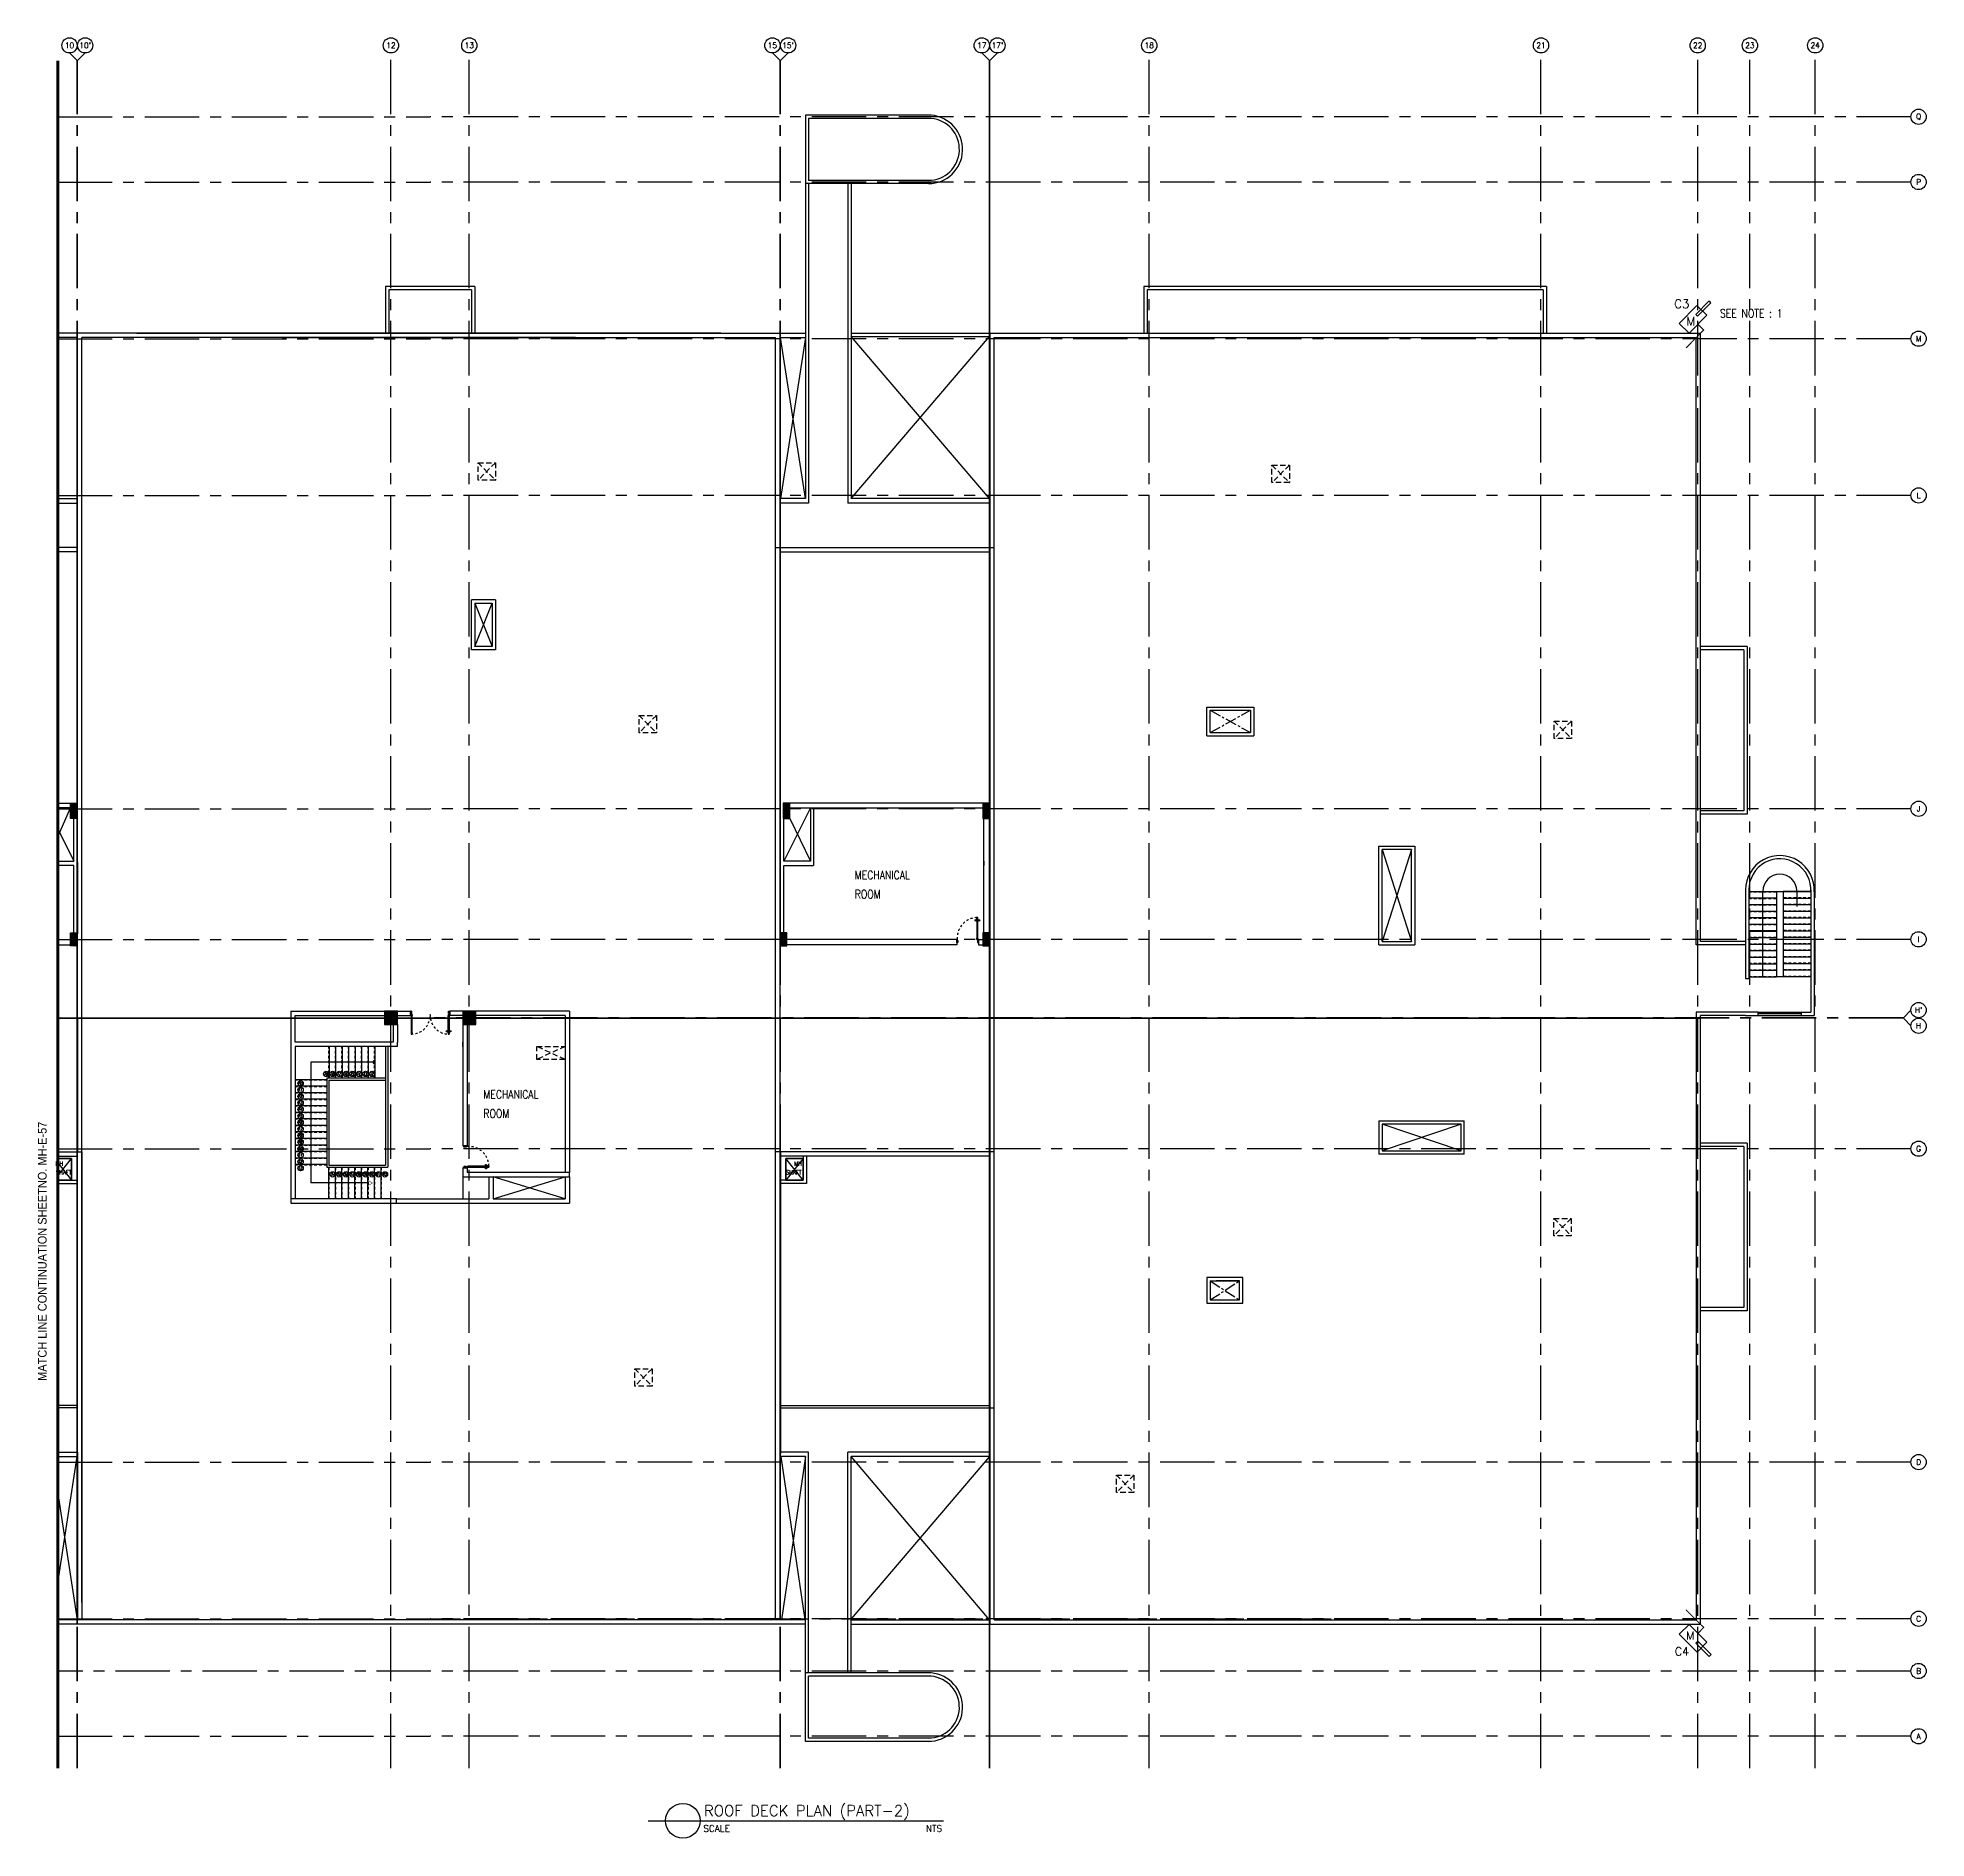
# Model space of a CAD drawing. Extents: x 89546.9 to 89633.7, y 39918.4 to 40001.1.
import ezdxf
from ezdxf.enums import TextEntityAlignment as Align

# ---------------------------------------------------------------- set-up
doc = ezdxf.new("R2010")
doc.units = 0
doc.header["$MEASUREMENT"] = 0
for name, pattern in [('CENTER2', [1.125, 0.75, -0.125, 0.125, -0.125]), ('CENTERX2', [4, 2.5, -0.5, 0.5, -0.5]), ('HIDDEN', [0.375, 0.25, -0.125]), ('HIDDEN2', [0.1875, 0.125, -0.0625])]:
    doc.linetypes.add(name, pattern=pattern)
doc.layers.get('0').update_dxf_attribs({"color": 11, "linetype": 'CONTINUOUS'})
for name, color, linetype in [('AX', 11, 'CONTINUOUS'), ('AX-CR', 11, 'CONTINUOUS'), ('AX-TXT', 11, 'CONTINUOUS'), ('AXES', 11, 'CENTERX2'), ('COL', 11, 'CONTINUOUS'), ('DOOR', 11, 'CONTINUOUS'), ('E-CCTV', 4, 'CONTINUOUS'), ('E-TV', 4, 'CONTINUOUS'), ('EJ', 11, 'CONTINUOUS'), ('HAT', 11, 'CONTINUOUS'), ('PROJ-L', 11, 'CONTINUOUS'), ('ROOF', 11, 'CONTINUOUS'), ('SHAFT', 11, 'CONTINUOUS'), ('STR', 11, 'CONTINUOUS'), ('STR-H', 11, 'HIDDEN2'), ('TEXT', 11, 'CONTINUOUS'), ('TITLETEXT', 11, 'CONTINUOUS'), ('TXT', 3, 'CONTINUOUS'), ('TXT1', 3, 'CONTINUOUS'), ('WALL', 11, 'CONTINUOUS'), ('WIN', 11, 'CONTINUOUS')]:
    doc.layers.add(name, color=color, linetype=linetype)
doc.styles.add('ROMANS', font='ROMANS.shx')
doc.styles.add('TTXT', font='swisse.ttf', dxfattribs={"width": 0.6})

# ---------------------------------------------------------------- blocks, each defined once
blk = doc.blocks.new('AXU')
at = {"layer": 'AX-CR'}
blk.add_circle((0, 350), 350, dxfattribs=at)
at = {"layer": 'AX-TXT', "style": 'ROMANS'}
blk.add_attdef('AX', text='', height=250, dxfattribs=at).set_placement((0, 350), align=Align.MIDDLE)
blk = doc.blocks.new('AXR')
at = {"layer": 'AX-CR'}
blk.add_circle((350, 0), 350, dxfattribs=at)
at = {"layer": 'AX-TXT', "style": 'ROMANS'}
blk.add_attdef('AX', text='', height=250, dxfattribs=at).set_placement((350, 0), align=Align.MIDDLE)
blk = doc.blocks.new('C5')
at = {"layer": 'HAT', "linetype": 'ByBlock'}
h = blk.add_hatch(dxfattribs=at)
h.set_pattern_fill('ANSI31', color=256, scale=300, style=0)
h.set_pattern_definition([(45, (-223356.182, -51411.005), (-26.516504, 26.516504), [])])
h.paths.add_polyline_path([(300, 300), (0, 300), (0, 0), (300, 0)])
h.paths.add_polyline_path([(600, 300), (300, 300), (300, 0), (600, 0)])
at = {"layer": 'COL'}
blk.add_lwpolyline([(600, 300), (0, 300), (0, 0), (600, 0)], close=True, dxfattribs=at)
blk = doc.blocks.new('A$C272A55A0')
at = {"layer": 'DOOR', "color": 0, "linetype": 'ByBlock'}
for p, q in [((0, 900), (0, 1050)), ((50, 1050), (0, 1050)), ((0, 900), (25, 900)), ((25, 950), (50, 950)), ((25, 900), (25, 950)), ((75, 900), (25, 900)), ((25, 850), (25, 900)), ((58, 870), (42, 870)), ((42, 870), (42, 850)), ((50, 950), (50, 1050)), ((58, 850), (58, 870)), ((75, 900), (75, 850)), ((1725, 900), (1775, 900)), ((1725, 900), (1725, 850)), ((1742, 870), (1758, 870)), ((1742, 850), (1742, 870)), ((1750, 950), (1750, 1050)), ((1750, 1050), (1800, 1050)), ((1775, 950), (1750, 950)), ((1758, 870), (1758, 850)), ((1775, 900), (1775, 950)), ((1800, 900), (1775, 900)), ((1775, 850), (1775, 900)), ((1800, 1050), (1800, 900)), ((42, 850), (25, 850)), ((25, 50), (42, 50)), ((25, 50), (25, 0)), ((25, 0), (75, 0)), ((75, 0), (25, 0)), ((42, 50), (42, 30)), ((42, 30), (58, 30)), ((75, 850), (58, 850)), ((58, 50), (75, 50)), ((58, 50), (58, 30)), ((75, 50), (75, 0)), ((1718, 160), (1709, 160)), ((1709, 95), (1709, 160)), ((1718, 95), (1709, 95)), ((1725, 173), (1718, 173)), ((1718, 173), (1718, 83)), ((1718, 95), (1718, 160)), ((1725, 83), (1718, 83)), ((1725, 850), (1742, 850)), ((1742, 50), (1725, 50)), ((1725, 50), (1725, 0)), ((1775, 0), (1725, 0)), ((1725, 0), (1775, 0)), ((1742, 50), (1742, 30)), ((1758, 30), (1742, 30)), ((1758, 850), (1775, 850)), ((1775, 50), (1758, 50)), ((1758, 50), (1758, 30)), ((1775, 173), (1782, 173)), ((1775, 83), (1782, 83)), ((1775, 50), (1775, 0)), ((1782, 173), (1782, 83)), ((1782, 160), (1791, 160)), ((1782, 95), (1782, 160)), ((1782, 95), (1791, 95)), ((1791, 95), (1791, 160))]:
    blk.add_line(p, q, dxfattribs=at)
at = {"layer": 'DOOR', "color": 9, "linetype": 'ByBlock'}
for p, q in [((50, 1050), (0, 1010)), ((50, 1050), (0, 937)), ((50, 1050), (37, 950)), ((1750, 1050), (1800, 1010)), ((1750, 1050), (1800, 937)), ((1750, 1050), (1763, 950))]:
    blk.add_line(p, q, dxfattribs=at)
at = {"layer": 'DOOR', "linetype": 'ByBlock'}
for p, q in [((25, 850), (25, 50)), ((42, 850), (42, 50)), ((58, 850), (58, 50)), ((75, 50), (75, 850)), ((1725, 50), (1725, 850)), ((1742, 850), (1742, 50)), ((1758, 850), (1758, 50)), ((1775, 850), (1775, 50))]:
    blk.add_line(p, q, dxfattribs=at)
at = {"layer": 'DOOR', "color": 0, "linetype": 'ByBlock'}
for centre in [(1676, 128), (1824, 128)]:
    blk.add_circle(centre, 32.4, dxfattribs=at)
at = {"layer": 'DOOR', "color": 9, "linetype": 'ByBlock'}
for centre, radius, start, end in [((50, 1050), 54.4, 203.20738, 270), ((50, 1050), 74.4, 227.77643, 270), ((50, 1050), 94.4, 238.01819, 270), ((50, 1050), 114, 244.08384, 257.37743), ((50, 1050), 134, 248.15985, 259.28002), ((50, 1050), 154, 251.10529, 256.28577), ((50, 1050), 34.4, 180, 270), ((50, 1050), 14.4, 180, 270), ((1750, 1050), 14.4, 270, 0), ((1750, 1050), 34.4, 270, 0), ((1750, 1050), 54.4, 270, 336.79262), ((1750, 1050), 74.4, 270, 312.22357), ((1750, 1050), 94.4, 270, 301.98181), ((1750, 1050), 114, 282.62257, 295.91616), ((1750, 1050), 134, 280.71998, 291.84015), ((1750, 1050), 154, 283.71423, 288.89471)]:
    blk.add_arc(centre, radius, start, end, dxfattribs=at)
at = {"layer": 'DOOR', "linetype": 'HIDDEN', "ltscale": 0.5}
for centre, start, end in [((50, 851), 268.31738, 3.29648), ((1750, 851), 176.70352, 271.68262)]:
    blk.add_arc(centre, 851, start, end, dxfattribs=at)
at = {"layer": 'WALL', "linetype": 'ByBlock'}
blk.add_line((1800, 900), (1800, 1050), dxfattribs=at)
blk = doc.blocks.new('C11')
at = {"layer": 'HAT'}
h = blk.add_hatch(dxfattribs=at)
h.set_pattern_fill('ANSI31', color=256, scale=300, style=0)
h.set_pattern_definition([(45, (-248556.182, -75061.005), (-26.5165043, 26.5165043), [])])
h.paths.add_polyline_path([(300, 700), (0, 700), (0, 350), (300, 350)])
h.paths.add_polyline_path([(300, 350), (0, 350), (0, 0), (300, 0)])
at = {"layer": 'COL'}
blk.add_lwpolyline([(300, 700), (300, 0), (0, 0), (0, 700)], close=True, dxfattribs=at)
blk = doc.blocks.new('STL-DR')
at = {"layer": 'DOOR', "color": 0, "linetype": 'ByBlock'}
for p, q in [((50, 0), (0, 0)), ((0, -150), (0, 0)), ((50, -100), (50, 0)), ((0, -150), (25, -150)), ((25, -100), (50, -100)), ((25, -150), (25, -100)), ((75, -150), (25, -150)), ((25, -200), (25, -150)), ((75, -200), (25, -200)), ((75, -150), (75, -200)), ((950, -100), (950, 0)), ((950, 0), (1000, 0)), ((975, -100), (950, -100)), ((975, -150), (975, -100)), ((1000, -150), (975, -150)), ((1000, 0), (1000, -150)), ((18, -990), (9, -990)), ((9, -1055), (9, -990)), ((18, -1055), (9, -1055)), ((18, -978), (18, -1068)), ((25, -978), (18, -978)), ((18, -1055), (18, -990)), ((25, -1068), (18, -1068)), ((25, -1100), (75, -1100)), ((25, -1100), (25, -1150)), ((25, -1150), (75, -1150)), ((75, -1150), (25, -1150)), ((75, -978), (82, -978)), ((75, -1068), (82, -1068)), ((75, -1100), (75, -1150)), ((82, -978), (82, -1068)), ((82, -990), (91, -990)), ((82, -1055), (82, -990)), ((82, -1055), (91, -1055)), ((91, -1055), (91, -990))]:
    blk.add_line(p, q, dxfattribs=at)
at = {"layer": 'DOOR', "linetype": 'ByBlock'}
for p, q in [((25, -200), (25, -1100)), ((75, -1100), (75, -200))]:
    blk.add_line(p, q, dxfattribs=at)
at = {"layer": 'DOOR', "color": 0, "linetype": 'ByBlock'}
for centre in [(-24, -1023), (124, -1023)]:
    blk.add_circle(centre, 32.4, dxfattribs=at)
at = {"layer": 'DOOR', "linetype": 'HIDDEN', "ltscale": 0.5}
blk.add_arc((50, -223), 928, 271.54399, 4.48155, dxfattribs=at)
at = {"layer": 'WALL'}
for p, q in [((0, 0), (0, -150)), ((0, 0), (0, -150)), ((1000, 0), (1000, -150))]:
    blk.add_line(p, q, dxfattribs=at)

msp = doc.modelspace()

# ---------------------------------------------------------------- hatches: boundary and pattern name
at = {"layer": 'HAT'}
h = msp.add_hatch(dxfattribs=at)
h.set_pattern_fill('ANSI31', color=256, scale=0.3, style=0)
h.set_pattern_definition([(45, (89299.865004, 39890.188557), (-0.0265165043, 0.0265165043), [])])
h.paths.add_polyline_path([(89548.721, 39965.95), (89548.421, 39965.95), (89548.421, 39965.6), (89548.721, 39965.6)])
h.paths.add_polyline_path([(89548.721, 39965.6), (89548.421, 39965.6), (89548.421, 39965.25), (89548.721, 39965.25)])
h = msp.add_hatch(dxfattribs=at)
h.set_pattern_fill('ANSI31', color=256, scale=300, style=0)
h.set_pattern_definition([(135, (89830.01737, 39890.188557), (0.0265165043, 0.0265165043), [])])
h.paths.add_polyline_path([(89581.161, 39965.95), (89581.461, 39965.95), (89581.461, 39965.6), (89581.161, 39965.6)])
h.paths.add_polyline_path([(89581.161, 39965.6), (89581.461, 39965.6), (89581.461, 39965.25), (89581.161, 39965.25)])
h = msp.add_hatch(dxfattribs=at)
h.set_pattern_fill('ANSI31', color=256, scale=0.3, style=0)
h.set_pattern_definition([(45, (89299.545004, 39904.688557), (-0.0265165043, 0.0265165043), [])])
h.paths.add_polyline_path([(89548.721, 39960), (89548.421, 39960), (89548.421, 39959.7), (89548.721, 39959.7)])
h.paths.add_polyline_path([(89548.721, 39959.7), (89548.421, 39959.7), (89548.421, 39959.4), (89548.721, 39959.4)])
h = msp.add_hatch(dxfattribs=at)
h.set_pattern_fill('ANSI31', color=256, scale=300, style=0)
h.set_pattern_definition([(135, (89830.2131, 39904.688557), (0.0265165043, 0.0265165043), [])])
h.paths.add_polyline_path([(89581.037, 39960), (89581.337, 39960), (89581.337, 39959.7), (89581.037, 39959.7)])
h.paths.add_polyline_path([(89581.037, 39959.7), (89581.337, 39959.7), (89581.337, 39959.4), (89581.037, 39959.4)])
h = msp.add_hatch(dxfattribs=at)
h.set_pattern_fill('ANSI31', color=256, scale=0.3, style=0)
h.set_pattern_definition([(135, (89839.5131, 39904.688557), (0.0265165043, 0.0265165043), [])])
h.paths.add_polyline_path([(89590.337, 39960), (89590.637, 39960), (89590.637, 39959.7), (89590.337, 39959.7)])
h.paths.add_polyline_path([(89590.337, 39959.7), (89590.637, 39959.7), (89590.637, 39959.4), (89590.337, 39959.4)])

# ---------------------------------------------------------------- linework, layer by layer
for p, q in [((89626.807, 39961.9), (89627.107, 39961.9)), ((89626.807, 39961.9), (89626.807, 39957.98)), ((89627.107, 39961.9), (89627.107, 39957.98)), ((89627.107, 39957.98), (89626.807, 39957.98))]:
    msp.add_line(p, q)
at = {"layer": 'AX-CR'}
msp.add_circle((89633.331, 39926.08), 0.35, dxfattribs=at)
at = {"layer": 'AXES'}
for p, q in [((89548.721, 40000.078), (89548.371, 40000.428)), ((89548.721, 39921.615), (89548.721, 40000.078)), ((89548.741, 40000.078), (89549.091, 40000.428)), ((89548.741, 39921.615), (89548.741, 40000.078)), ((89563.141, 39921.615), (89563.141, 40000.428)), ((89566.741, 39921.615), (89566.741, 40000.428)), ((89581.017, 40000.078), (89580.667, 40000.428)), ((89581.017, 39921.615), (89581.017, 40000.078)), ((89581.037, 40000.078), (89581.387, 40000.428)), ((89581.037, 39921.615), (89581.037, 40000.078)), ((89590.637, 40000.078), (89590.287, 40000.428)), ((89590.657, 40000.078), (89591.007, 40000.428)), ((89597.981, 39921.615), (89597.981, 40000.428)), ((89615.981, 39921.615), (89615.981, 40000.428)), ((89623.181, 39921.615), (89623.181, 40000.428)), ((89625.581, 39921.615), (89625.581, 40000.428)), ((89628.581, 39921.615), (89628.581, 40000.428)), ((89547.835, 39997.5), (89564.941, 39997.5)), ((89632.981, 39997.5), (89564.941, 39997.5)), ((89547.835, 39994.5), (89564.941, 39994.5)), ((89632.981, 39994.5), (89564.941, 39994.5)), ((89547.835, 39987.3), (89564.941, 39987.3)), ((89632.981, 39987.3), (89564.941, 39987.3)), ((89547.835, 39980.1), (89564.941, 39980.1)), ((89632.981, 39980.1), (89564.941, 39980.1)), ((89547.835, 39965.7), (89564.941, 39965.7)), ((89632.981, 39965.7), (89564.941, 39965.7)), ((89547.835, 39959.7), (89564.941, 39959.7)), ((89632.981, 39959.7), (89564.941, 39959.7)), ((89632.631, 39956.1), (89632.981, 39956.45)), ((89547.835, 39956.1), (89564.941, 39956.1)), ((89547.835, 39956.08), (89564.941, 39956.08)), ((89632.631, 39956.1), (89564.941, 39956.1)), ((89632.631, 39956.08), (89564.941, 39956.08)), ((89632.631, 39956.08), (89632.981, 39955.73)), ((89547.835, 39950.08), (89564.941, 39950.08)), ((89632.981, 39950.08), (89564.941, 39950.08)), ((89547.835, 39935.68), (89564.941, 39935.68)), ((89632.981, 39935.68), (89564.941, 39935.68)), ((89547.835, 39928.48), (89606.981, 39928.48)), ((89547.835, 39928.48), (89564.941, 39928.48)), ((89632.981, 39928.48), (89564.941, 39928.48)), ((89632.981, 39926.08), (89547.835, 39926.08)), ((89547.835, 39923.08), (89564.941, 39923.08)), ((89632.981, 39923.08), (89564.941, 39923.08))]:
    msp.add_line(p, q, dxfattribs=at)
at = {"layer": 'AXES', "linetype": 'CENTER2', "const_width": 0.125}
msp.add_lwpolyline([(89547.835, 39921.615), (89547.835, 40000.078)], dxfattribs=at)
at = {"layer": 'COL'}
for p, q in [((89547.835, 39965.95), (89548.721, 39965.95)), ((89590.337, 39965.95), (89581.461, 39965.95)), ((89548.421, 39965.75), (89547.835, 39965.75)), ((89581.461, 39965.75), (89590.337, 39965.75)), ((89547.835, 39963.3), (89548.571, 39963.3)), ((89582.412, 39963.3), (89581.187, 39963.3)), ((89548.571, 39963.1), (89547.835, 39963.1)), ((89581.187, 39963.1), (89582.562, 39963.1)), ((89566.441, 39948.78), (89571.341, 39948.78)), ((89571.341, 39948.98), (89566.641, 39948.98)), ((89571.341, 39948.78), (89571.341, 39948.98)), ((89563.391, 39947.78), (89567.641, 39947.78)), ((89563.391, 39947.58), (89567.641, 39947.58))]:
    msp.add_line(p, q, dxfattribs=at)
for points in [[(89548.721, 39965.95), (89548.721, 39965.25), (89548.421, 39965.25), (89548.421, 39965.95)], [(89581.161, 39965.95), (89581.161, 39965.25), (89581.461, 39965.25), (89581.461, 39965.95)], [(89548.721, 39960), (89548.721, 39959.4), (89548.421, 39959.4), (89548.421, 39960)], [(89581.037, 39960), (89581.037, 39959.4), (89581.337, 39959.4), (89581.337, 39960)], [(89590.337, 39960), (89590.337, 39959.4), (89590.637, 39959.4), (89590.637, 39960)], [(89563.391, 39947.78), (89558.541, 39947.78), (89558.541, 39947.58), (89563.391, 39947.58)]]:
    msp.add_lwpolyline(points, close=True, dxfattribs=at)
msp.add_lwpolyline([(89571.341, 39948.78), (89571.341, 39948.98)], dxfattribs=at)
at = {"layer": 'E-CCTV', "color": 4, "linetype": 'Continuous', "const_width": 0.05}
msp.add_lwpolyline([(89623.191, 39987.961), (89623.457, 39987.7), (89622.645, 39986.875)], dxfattribs=at)
at = {"layer": 'E-CCTV', "color": 4, "const_width": 0.05}
msp.add_lwpolyline([(89623.195, 39927.815), (89623.458, 39928.08), (89622.638, 39928.895)], dxfattribs=at)
at = {"layer": 'E-CCTV', "color": 4, "linetype": 'Continuous'}
for points in [[(89623.139, 39988.826), (89622.326, 39988.001), (89622.785, 39987.549), (89623.597, 39988.374)], [(89623.695, 39989.029), (89623.092, 39988.417), (89623.178, 39988.332), (89623.781, 39988.945)], [(89623.151, 39926.95), (89622.33, 39927.767), (89622.784, 39928.224), (89623.605, 39927.407)], [(89623.709, 39926.752), (89623.1, 39927.359), (89623.185, 39927.444), (89623.795, 39926.838)]]:
    msp.add_3dface(points, dxfattribs=at)
at = {"layer": 'EJ'}
for p, q in [((89548.721, 39928.23), (89548.721, 39987.55)), ((89548.741, 39928.23), (89548.741, 39987.55)), ((89548.741, 39929.234), (89548.741, 39987.55)), ((89548.721, 39977.5), (89548.721, 39979.75)), ((89548.741, 39977.5), (89548.741, 39979.75)), ((89548.721, 39965.95), (89548.721, 39977.5)), ((89548.741, 39965.95), (89548.741, 39977.5)), ((89547.835, 39956.1), (89623.307, 39956.1)), ((89547.835, 39956.08), (89623.307, 39956.08)), ((89548.741, 39936.08), (89548.741, 39949.93)), ((89581.017, 39936.08), (89581.017, 39949.93)), ((89548.721, 39936.08), (89548.721, 39938.18)), ((89548.741, 39936.08), (89548.741, 39938.18)), ((89581.017, 39936.08), (89581.017, 39938.18)), ((89581.037, 39936.08), (89581.037, 39938.18))]:
    msp.add_line(p, q, dxfattribs=at)
at = {"layer": 'EJ', "color": 8}
for p, q in [((89581.017, 39977.5), (89581.017, 39979.75)), ((89581.037, 39977.5), (89581.037, 39979.75)), ((89581.017, 39965.95), (89581.017, 39977.5)), ((89581.037, 39965.95), (89581.037, 39977.5)), ((89590.657, 39977.5), (89590.657, 39959.45)), ((89548.721, 39963.3), (89548.721, 39965.95)), ((89581.037, 39963.3), (89581.037, 39965.95)), ((89548.741, 39960), (89548.741, 39965.25)), ((89581.017, 39960), (89581.017, 39965.25)), ((89548.741, 39963.225), (89548.741, 39959.95)), ((89581.017, 39963.225), (89581.017, 39959.95)), ((89548.721, 39960), (89548.721, 39963.1)), ((89581.037, 39960), (89581.037, 39963.1)), ((89548.721, 39956.08), (89548.721, 39949.93)), ((89548.741, 39956.08), (89548.741, 39949.93))]:
    msp.add_line(p, q, dxfattribs=at)
at = {"layer": 'PROJ-L', "linetype": 'Continuous'}
for p, q in [((89562.891, 39989.7), (89562.891, 39987.55)), ((89566.991, 39989.7), (89562.891, 39989.7)), ((89566.991, 39989.7), (89562.891, 39989.7)), ((89562.891, 39989.7), (89562.891, 39987.55)), ((89563.041, 39989.55), (89563.041, 39987.55)), ((89566.841, 39989.55), (89563.041, 39989.55)), ((89566.841, 39989.55), (89563.041, 39989.55)), ((89563.041, 39989.55), (89563.041, 39987.55)), ((89566.841, 39989.55), (89566.841, 39987.55)), ((89566.841, 39989.55), (89566.841, 39987.55)), ((89566.991, 39989.7), (89566.991, 39987.55)), ((89566.991, 39989.7), (89566.991, 39987.55)), ((89616.231, 39989.7), (89597.731, 39989.7)), ((89597.731, 39989.7), (89597.731, 39987.55)), ((89616.081, 39989.55), (89597.881, 39989.55)), ((89597.881, 39989.55), (89597.881, 39987.55)), ((89616.081, 39989.55), (89616.081, 39987.55)), ((89616.231, 39989.7), (89616.231, 39987.55)), ((89625.457, 39973.15), (89623.307, 39973.15)), ((89625.307, 39973), (89623.307, 39973)), ((89625.307, 39973), (89625.307, 39965.6)), ((89625.457, 39973.15), (89625.457, 39965.45)), ((89625.307, 39965.6), (89623.307, 39965.6)), ((89625.457, 39965.45), (89623.307, 39965.45)), ((89625.457, 39950.33), (89623.307, 39950.33)), ((89625.307, 39950.18), (89623.307, 39950.18)), ((89625.307, 39950.18), (89625.307, 39942.78)), ((89625.457, 39950.33), (89625.457, 39942.63)), ((89625.307, 39942.78), (89623.307, 39942.78)), ((89625.457, 39942.63), (89623.307, 39942.63))]:
    msp.add_line(p, q, dxfattribs=at)
at = {"layer": 'ROOF'}
for p, q in [((89590.637, 39921.615), (89590.637, 40000.078)), ((89590.637, 39921.615), (89590.637, 40000.078)), ((89590.657, 39921.615), (89590.657, 40000.078)), ((89590.657, 39921.615), (89590.657, 40000.078)), ((89587.957, 39997.575), (89582.182, 39997.575)), ((89582.182, 39997.575), (89582.182, 39994.425)), ((89587.957, 39997.425), (89582.332, 39997.425)), ((89582.332, 39997.425), (89582.332, 39994.575)), ((89587.957, 39994.425), (89582.182, 39994.425)), ((89582.182, 39994.425), (89582.182, 39979.95)), ((89587.957, 39994.575), (89582.332, 39994.575)), ((89582.332, 39994.425), (89582.332, 39979.75)), ((89584.132, 39994.425), (89584.132, 39979.75)), ((89584.282, 39994.425), (89584.282, 39979.95)), ((89548.721, 39987.55), (89547.835, 39987.55)), ((89578.296, 39987.55), (89548.741, 39987.55)), ((89551.462, 39987.55), (89582.182, 39987.55)), ((89581.017, 39928.43), (89581.017, 39987.55)), ((89581.037, 39979.95), (89581.037, 39987.55)), ((89584.282, 39987.55), (89623.307, 39987.55)), ((89590.657, 39987.55), (89590.657, 39928.23)), ((89590.657, 39928.23), (89590.657, 39987.55)), ((89623.307, 39959.6), (89623.307, 39987.55)), ((89548.721, 39987.35), (89547.835, 39987.35)), ((89548.721, 39979.95), (89548.721, 39987.35)), ((89548.941, 39929.234), (89548.941, 39987.35)), ((89571.621, 39987.35), (89548.941, 39987.35)), ((89558.137, 39987.35), (89580.817, 39987.35)), ((89580.817, 39928.43), (89580.817, 39987.35)), ((89581.037, 39987.35), (89582.182, 39987.35)), ((89584.282, 39987.4), (89590.637, 39987.4)), ((89590.637, 39928.23), (89590.637, 39987.4)), ((89590.857, 39928.43), (89590.857, 39987.35)), ((89590.857, 39987.35), (89623.107, 39987.35)), ((89623.107, 39959.45), (89623.107, 39987.35)), ((89547.835, 39979.95), (89548.721, 39979.95)), ((89547.835, 39979.75), (89548.721, 39979.75)), ((89582.332, 39979.75), (89581.017, 39979.75)), ((89582.182, 39979.95), (89581.037, 39979.95)), ((89590.637, 39979.75), (89584.132, 39979.75)), ((89590.637, 39979.95), (89584.282, 39979.95)), ((89590.637, 39979.95), (89590.637, 39979.75)), ((89548.721, 39977.7), (89547.835, 39977.7)), ((89548.721, 39977.5), (89547.835, 39977.5)), ((89580.817, 39977.7), (89590.857, 39977.7)), ((89581.037, 39977.5), (89590.657, 39977.5)), ((89625.382, 39959.45), (89623.107, 39959.45)), ((89625.382, 39959.6), (89623.307, 39959.6)), ((89625.957, 39956.35), (89623.107, 39956.35)), ((89623.107, 39956.35), (89623.107, 39928.43)), ((89590.657, 39956.1), (89623.307, 39956.1)), ((89590.657, 39956.08), (89623.307, 39956.08)), ((89625.382, 39956.2), (89623.307, 39956.2)), ((89623.307, 39928.23), (89623.307, 39956.2)), ((89547.835, 39949.93), (89548.941, 39949.93)), ((89547.835, 39949.73), (89548.721, 39949.73)), ((89548.721, 39949.93), (89548.721, 39936.08)), ((89548.941, 39949.93), (89548.941, 39928.43)), ((89590.857, 39949.93), (89580.817, 39949.93)), ((89581.037, 39949.93), (89581.037, 39936.08)), ((89590.637, 39949.73), (89581.037, 39949.73)), ((89548.721, 39938.28), (89547.835, 39938.28)), ((89548.721, 39938.18), (89547.835, 39938.18)), ((89581.037, 39938.28), (89590.637, 39938.28)), ((89581.037, 39938.18), (89590.857, 39938.18)), ((89547.835, 39936.13), (89548.721, 39936.13)), ((89547.835, 39935.93), (89548.721, 39935.93)), ((89548.721, 39928.43), (89548.721, 39936.13)), ((89548.741, 39936.13), (89548.741, 39928.43)), ((89581.037, 39928.43), (89581.037, 39936.13)), ((89582.332, 39936.13), (89581.037, 39936.13)), ((89582.182, 39935.93), (89581.037, 39935.93)), ((89582.182, 39925.995), (89582.182, 39935.93)), ((89582.332, 39925.995), (89582.332, 39936.13)), ((89590.637, 39936.13), (89584.132, 39936.13)), ((89584.132, 39925.995), (89584.132, 39936.13)), ((89590.637, 39935.93), (89584.282, 39935.93)), ((89584.282, 39925.995), (89584.282, 39935.93)), ((89590.637, 39928.43), (89584.282, 39935.93)), ((89548.721, 39928.43), (89547.835, 39928.43)), ((89548.721, 39928.23), (89547.835, 39928.23)), ((89582.182, 39928.43), (89548.741, 39928.43)), ((89582.182, 39928.23), (89548.741, 39928.23)), ((89584.282, 39928.43), (89590.637, 39928.43)), ((89584.282, 39928.23), (89590.637, 39928.23)), ((89590.657, 39928.23), (89623.307, 39928.23)), ((89590.857, 39928.43), (89623.107, 39928.43)), ((89582.182, 39922.845), (89582.182, 39925.995)), ((89587.957, 39925.995), (89582.182, 39925.995)), ((89582.332, 39922.995), (89582.332, 39925.845)), ((89587.957, 39925.845), (89582.332, 39925.845)), ((89587.957, 39922.845), (89582.182, 39922.845)), ((89587.957, 39922.995), (89582.332, 39922.995))]:
    msp.add_line(p, q, dxfattribs=at)
at = {"layer": 'ROOF', "linetype": 'Continuous'}
for p, q in [((89547.835, 39964.413), (89548.421, 39965.75)), ((89582.412, 39965.75), (89581.187, 39963.3)), ((89581.461, 39965.25), (89582.412, 39963.3)), ((89547.835, 39964.773), (89548.571, 39963.3)), ((89608.681, 39963.825), (89610.03, 39959.6)), ((89610.03, 39963.825), (89608.681, 39959.6)), ((89612.306, 39949.98), (89608.68, 39951.205)), ((89612.306, 39951.205), (89608.68, 39949.98)), ((89566.441, 39948.78), (89566.441, 39947.78))]:
    msp.add_line(p, q, dxfattribs=at)
at = {"layer": 'ROOF'}
for points in [[(89582.237, 39949.73), (89582.237, 39948.48), (89581.037, 39948.48)], [(89582.087, 39949.73), (89582.087, 39948.63), (89581.037, 39948.63)], [(89547.835, 39948.63), (89548.721, 39948.63)], [(89547.835, 39948.48), (89548.721, 39948.48)]]:
    msp.add_lwpolyline(points, dxfattribs=at)
for centre, radius, end in [((89587.833, 39996), 1.575, 85.47458), ((89587.833, 39996), 1.425, 84.99707), ((89587.833, 39924.42), 1.575, 85.47461), ((89587.833, 39924.42), 1.425, 84.9971)]:
    msp.add_arc(centre, radius, 269.99997, end, dxfattribs=at)
at = {"layer": 'SHAFT', "linetype": 'Continuous'}
for p, q in [((89582.182, 39987.35), (89581.037, 39979.95)), ((89582.182, 39979.95), (89581.037, 39987.35)), ((89590.637, 39979.95), (89584.282, 39987.4)), ((89547.835, 39930.123), (89548.721, 39935.93)), ((89590.637, 39935.93), (89584.282, 39928.48)), ((89547.835, 39934.236), (89548.721, 39928.43))]:
    msp.add_line(p, q, dxfattribs=at)
at = {"layer": 'SHAFT'}
for p, q in [((89584.282, 39979.96), (89590.637, 39987.4)), ((89566.991, 39973.15), (89567.791, 39975.15)), ((89566.991, 39975.15), (89567.791, 39973.15)), ((89571.141, 39947.78), (89567.841, 39948.78)), ((89567.841, 39947.78), (89571.141, 39948.78)), ((89581.057, 39935.93), (89582.153, 39928.43)), ((89582.182, 39935.93), (89581.086, 39928.43))]:
    msp.add_line(p, q, dxfattribs=at)
at = {"layer": 'SHAFT', "linetype": 'HIDDEN'}
for p, q in [((89567.141, 39981.6), (89567.941, 39980.8)), ((89567.941, 39981.6), (89567.141, 39980.8)), ((89603.621, 39981.489), (89604.421, 39980.689)), ((89604.421, 39981.489), (89603.621, 39980.689)), ((89574.541, 39969.99), (89575.341, 39969.19)), ((89575.341, 39969.99), (89574.541, 39969.19)), ((89616.581, 39969.73), (89617.381, 39968.93)), ((89617.381, 39969.73), (89616.581, 39968.93)), ((89571.141, 39954.78), (89569.841, 39954.18)), ((89571.141, 39954.18), (89569.841, 39954.78)), ((89616.571, 39946.88), (89617.371, 39946.08)), ((89617.371, 39946.88), (89616.571, 39946.08)), ((89574.341, 39939.97), (89575.141, 39939.17)), ((89575.141, 39939.97), (89574.341, 39939.17)), ((89574.341, 39939.97), (89575.141, 39939.97)), ((89574.341, 39939.17), (89574.341, 39939.97)), ((89575.141, 39939.97), (89575.141, 39939.17)), ((89575.141, 39939.17), (89574.341, 39939.17)), ((89596.475, 39935.08), (89597.275, 39934.28)), ((89597.275, 39935.08), (89596.475, 39934.28))]:
    msp.add_line(p, q, dxfattribs=at)
at = {"layer": 'SHAFT', "linetype": 'ByBlock'}
for p, q in [((89547.835, 39948.834), (89548.471, 39949.63)), ((89547.835, 39949.425), (89548.471, 39948.63)), ((89582.087, 39949.63), (89581.287, 39948.63)), ((89582.087, 39948.63), (89581.287, 39949.63))]:
    msp.add_line(p, q, dxfattribs=at)
at = {"layer": 'SHAFT', "linetype": 'HIDDEN'}
for points in [[(89567.141, 39981.6), (89567.941, 39981.6), (89567.941, 39980.8), (89567.141, 39980.8)], [(89603.621, 39981.489), (89604.421, 39981.489), (89604.421, 39980.689), (89603.621, 39980.689)], [(89574.541, 39969.99), (89575.341, 39969.99), (89575.341, 39969.19), (89574.541, 39969.19)], [(89616.581, 39969.73), (89617.381, 39969.73), (89617.381, 39968.93), (89616.581, 39968.93)], [(89569.841, 39954.78), (89571.141, 39954.78), (89571.141, 39954.18), (89569.841, 39954.18)], [(89616.571, 39946.88), (89617.371, 39946.88), (89617.371, 39946.08), (89616.571, 39946.08)], [(89596.475, 39935.08), (89597.275, 39935.08), (89597.275, 39934.28), (89596.475, 39934.28)]]:
    msp.add_lwpolyline(points, close=True, dxfattribs=at)
at = {"layer": 'SHAFT', "linetype": 'ByBlock'}
msp.add_lwpolyline([(89547.835, 39949.63), (89548.471, 39949.63), (89548.471, 39948.63), (89547.835, 39948.63)], dxfattribs=at)
msp.add_lwpolyline([(89547.835, 39949.63), (89548.471, 39949.63), (89548.471, 39948.63), (89547.835, 39948.63)], dxfattribs=at)
at = {"layer": 'SHAFT', "linetype": 'ByBlock', "ltscale": 0.3}
msp.add_lwpolyline([(89547.835, 39948.63), (89548.471, 39948.63), (89548.471, 39949.63), (89547.835, 39949.63)], dxfattribs=at)
at = {"layer": 'SHAFT', "linetype": 'ByBlock'}
msp.add_lwpolyline([(89582.087, 39949.63), (89581.287, 39949.63), (89581.287, 39948.63), (89582.087, 39948.63)], close=True, dxfattribs=at)
msp.add_lwpolyline([(89582.087, 39949.63), (89581.287, 39949.63), (89581.287, 39948.63), (89582.087, 39948.63)], close=True, dxfattribs=at)
at = {"layer": 'SHAFT', "linetype": 'ByBlock', "ltscale": 0.3}
msp.add_lwpolyline([(89582.087, 39948.63), (89581.287, 39948.63), (89581.287, 39949.63), (89582.087, 39949.63)], close=True, dxfattribs=at)
at = {"layer": 'STR'}
for p, q in [((89625.532, 39961.9), (89626.807, 39961.9)), ((89625.532, 39961.6), (89626.807, 39961.6)), ((89626.169, 39957.98), (89626.169, 39961.902)), ((89628.382, 39961.9), (89627.107, 39961.9)), ((89628.382, 39961.88), (89627.107, 39961.88)), ((89628.382, 39961.58), (89627.107, 39961.58)), ((89627.744, 39961.207), (89627.744, 39961.902)), ((89625.532, 39961.3), (89626.807, 39961.3)), ((89625.532, 39961), (89626.807, 39961)), ((89625.532, 39960.7), (89626.807, 39960.7)), ((89628.382, 39961.28), (89627.107, 39961.28)), ((89628.382, 39960.98), (89627.107, 39960.98)), ((89628.382, 39960.68), (89627.107, 39960.68)), ((89625.532, 39960.4), (89626.807, 39960.4)), ((89625.532, 39960.1), (89626.807, 39960.1)), ((89625.532, 39960.08), (89626.807, 39960.08)), ((89625.532, 39959.78), (89626.807, 39959.78)), ((89628.382, 39960.38), (89627.107, 39960.38)), ((89628.382, 39960.08), (89627.107, 39960.08)), ((89628.382, 39959.78), (89627.107, 39959.78)), ((89625.532, 39959.48), (89626.807, 39959.48)), ((89625.532, 39959.18), (89626.807, 39959.18)), ((89625.532, 39958.88), (89626.807, 39958.88)), ((89628.382, 39959.48), (89627.107, 39959.48)), ((89628.382, 39959.18), (89627.107, 39959.18)), ((89628.382, 39958.88), (89627.107, 39958.88)), ((89625.532, 39958.58), (89626.807, 39958.58)), ((89625.532, 39958.28), (89626.807, 39958.28)), ((89625.532, 39957.98), (89626.807, 39957.98)), ((89628.382, 39958.58), (89627.107, 39958.58)), ((89628.382, 39958.28), (89627.107, 39958.28)), ((89628.382, 39957.98), (89627.107, 39957.98)), ((89560.311, 39953.33), (89560.311, 39954.78)), ((89560.611, 39953.33), (89560.611, 39954.78)), ((89560.911, 39953.33), (89560.911, 39954.78)), ((89561.211, 39953.33), (89561.211, 39954.78)), ((89561.511, 39953.33), (89561.511, 39954.78)), ((89561.811, 39953.33), (89561.811, 39954.78)), ((89562.111, 39953.33), (89562.111, 39954.78)), ((89562.411, 39953.33), (89562.411, 39954.78)), ((89562.891, 39954.78), (89562.891, 39949.33)), ((89562.991, 39954.78), (89562.991, 39949.23)), ((89562.391, 39954.055), (89559.466, 39954.055)), ((89559.466, 39954.055), (89559.466, 39948.505)), ((89560.191, 39953.25), (89558.741, 39953.25)), ((89560.191, 39952.95), (89558.741, 39952.95)), ((89560.191, 39953.33), (89560.191, 39949.23)), ((89560.191, 39953.33), (89562.891, 39953.33)), ((89560.291, 39953.23), (89560.291, 39949.33)), ((89560.291, 39953.23), (89562.891, 39953.23)), ((89560.191, 39952.65), (89558.741, 39952.65)), ((89560.191, 39952.35), (89558.741, 39952.35)), ((89560.191, 39952.05), (89558.741, 39952.05)), ((89560.191, 39951.75), (89558.741, 39951.75)), ((89560.191, 39951.45), (89558.741, 39951.45)), ((89560.191, 39951.15), (89558.741, 39951.15)), ((89560.191, 39950.85), (89558.741, 39950.85)), ((89560.191, 39950.55), (89558.741, 39950.55)), ((89560.191, 39950.25), (89558.741, 39950.25)), ((89560.191, 39949.95), (89558.741, 39949.95)), ((89560.191, 39949.65), (89558.741, 39949.65)), ((89560.191, 39949.35), (89558.741, 39949.35)), ((89560.291, 39949.33), (89562.891, 39949.33)), ((89562.091, 39948.505), (89559.466, 39948.505)), ((89560.191, 39949.23), (89562.991, 39949.23)), ((89560.271, 39949.23), (89560.271, 39947.78)), ((89560.571, 39949.23), (89560.571, 39947.78)), ((89560.871, 39949.23), (89560.871, 39947.78)), ((89561.171, 39949.23), (89561.171, 39947.78)), ((89561.471, 39949.23), (89561.471, 39947.78)), ((89561.771, 39949.23), (89561.771, 39947.78)), ((89562.071, 39949.23), (89562.071, 39947.78)), ((89562.371, 39949.23), (89562.371, 39947.78)), ((89562.671, 39949.23), (89562.671, 39947.78))]:
    msp.add_line(p, q, dxfattribs=at)
at = {"layer": 'STR', "linetype": 'HIDDEN2'}
for p, q in [((89625.532, 39961.88), (89626.807, 39961.88)), ((89625.532, 39961.58), (89626.807, 39961.58)), ((89628.382, 39961.9), (89627.107, 39961.9)), ((89628.382, 39961.88), (89627.107, 39961.88)), ((89628.382, 39961.6), (89627.107, 39961.6)), ((89625.532, 39961.28), (89626.807, 39961.28)), ((89625.532, 39960.98), (89626.807, 39960.98)), ((89625.532, 39960.68), (89626.807, 39960.68)), ((89628.382, 39961.3), (89627.107, 39961.3)), ((89628.382, 39961), (89627.107, 39961)), ((89628.382, 39960.7), (89627.107, 39960.7)), ((89625.532, 39960.38), (89626.807, 39960.38)), ((89625.532, 39959.8), (89626.807, 39959.8)), ((89628.382, 39960.4), (89627.107, 39960.4)), ((89628.382, 39960.1), (89627.107, 39960.1)), ((89628.382, 39959.8), (89627.107, 39959.8)), ((89625.532, 39959.5), (89626.807, 39959.5)), ((89625.532, 39959.2), (89626.807, 39959.2)), ((89625.532, 39958.9), (89626.807, 39958.9)), ((89628.382, 39959.5), (89627.107, 39959.5)), ((89628.382, 39959.2), (89627.107, 39959.2)), ((89628.382, 39958.9), (89627.107, 39958.9)), ((89625.532, 39958.6), (89626.807, 39958.6)), ((89625.532, 39958.3), (89626.807, 39958.3)), ((89625.532, 39958), (89626.807, 39958)), ((89628.382, 39958.6), (89627.107, 39958.6)), ((89628.382, 39958.3), (89627.107, 39958.3)), ((89628.382, 39958), (89627.107, 39958))]:
    msp.add_line(p, q, dxfattribs=at)
at = {"layer": 'STR', "const_width": 0.0215}
msp.add_lwpolyline([(89562.091, 39948.62), (89562.091, 39948.389), (89562.291, 39948.505)], close=True, dxfattribs=at)
at = {"layer": 'STR', "color": 11}
for centre in [(89560.167, 39953.514), (89560.456, 39953.514), (89560.767, 39953.514), (89561.067, 39953.514), (89561.367, 39953.514), (89561.667, 39953.514), (89561.967, 39953.514), (89562.267, 39953.514), (89558.992, 39953.086), (89558.992, 39952.786), (89558.992, 39952.486), (89558.992, 39952.186), (89558.992, 39951.886), (89558.992, 39951.586), (89558.992, 39951.286), (89558.992, 39950.986), (89558.992, 39950.686), (89558.992, 39950.386), (89558.992, 39950.086), (89558.992, 39949.786), (89558.992, 39949.486), (89558.992, 39949.186), (89560.456, 39948.898), (89560.767, 39948.898), (89561.067, 39948.898), (89561.367, 39948.898), (89561.667, 39948.898), (89561.967, 39948.898), (89562.267, 39948.898), (89562.567, 39948.898), (89562.867, 39948.898)]:
    msp.add_circle(centre, 0.123, dxfattribs=at)
at = {"layer": 'STR'}
for centre, radius, start, end in [((89626.957, 39961.902), 0.787, 0, 180), ((89562.391, 39954.055), 0.075, 90, 270), ((89562.391, 39954.055), 0.065, 90, 270)]:
    msp.add_arc(centre, radius, start, end, dxfattribs=at)
at = {"layer": 'STR-H'}
for p, q in [((89560.291, 39953.33), (89560.291, 39954.78)), ((89560.591, 39953.33), (89560.591, 39954.78)), ((89560.891, 39953.33), (89560.891, 39954.78)), ((89561.191, 39953.33), (89561.191, 39954.78)), ((89561.491, 39953.33), (89561.491, 39954.78)), ((89561.791, 39953.33), (89561.791, 39954.78)), ((89562.091, 39953.33), (89562.091, 39954.78)), ((89562.391, 39953.33), (89562.391, 39954.78)), ((89560.191, 39953.23), (89558.741, 39953.23)), ((89560.191, 39952.93), (89558.741, 39952.93)), ((89560.191, 39952.63), (89558.741, 39952.63)), ((89560.191, 39952.33), (89558.741, 39952.33)), ((89560.191, 39952.03), (89558.741, 39952.03)), ((89560.191, 39951.73), (89558.741, 39951.73)), ((89560.191, 39951.43), (89558.741, 39951.43)), ((89560.191, 39951.13), (89558.741, 39951.13)), ((89560.191, 39950.83), (89558.741, 39950.83)), ((89560.191, 39950.53), (89558.741, 39950.53)), ((89560.191, 39950.23), (89558.741, 39950.23)), ((89560.191, 39949.93), (89558.741, 39949.93)), ((89560.191, 39949.63), (89558.741, 39949.63)), ((89560.191, 39949.33), (89558.741, 39949.33)), ((89560.291, 39949.23), (89560.291, 39947.78)), ((89560.591, 39949.23), (89560.591, 39947.78)), ((89560.891, 39949.23), (89560.891, 39947.78)), ((89561.191, 39949.23), (89561.191, 39947.78)), ((89561.491, 39949.23), (89561.491, 39947.78)), ((89561.791, 39949.23), (89561.791, 39947.78)), ((89562.091, 39949.23), (89562.091, 39947.78)), ((89562.391, 39949.23), (89562.391, 39947.78)), ((89562.691, 39949.23), (89562.691, 39947.78))]:
    msp.add_line(p, q, dxfattribs=at)
at = {"layer": 'TEXT'}
msp.add_line((89574.952, 39919.196), (89588.531, 39919.196), dxfattribs=at)
msp.add_circle((89576.555, 39919.196), 0.8, dxfattribs=at)
at = {"layer": 'WALL'}
for p, q in [((89567.941, 39975.3), (89566.841, 39975.3)), ((89566.841, 39973), (89566.841, 39975.3)), ((89566.991, 39975.15), (89566.991, 39973.15)), ((89566.991, 39975.15), (89567.791, 39975.15)), ((89567.791, 39975.15), (89567.791, 39973.15)), ((89567.941, 39975.3), (89567.941, 39973)), ((89567.941, 39973), (89566.841, 39973)), ((89567.791, 39973.15), (89566.991, 39973.15)), ((89600.631, 39969.05), (89600.631, 39970.375)), ((89600.631, 39970.375), (89602.781, 39970.375)), ((89600.781, 39969.2), (89600.781, 39970.225)), ((89600.781, 39970.225), (89602.631, 39970.225)), ((89602.631, 39970.225), (89602.631, 39969.2)), ((89602.631, 39970.2), (89602.631, 39969.2)), ((89602.781, 39970.375), (89602.781, 39969.05)), ((89600.631, 39969.05), (89602.781, 39969.05)), ((89600.781, 39969.2), (89602.631, 39969.2)), ((89548.571, 39963.3), (89548.571, 39965.25)), ((89581.187, 39963.3), (89581.187, 39965.25)), ((89582.412, 39965.75), (89582.412, 39963.3)), ((89582.562, 39965.75), (89582.562, 39963.1)), ((89590.387, 39960), (89590.387, 39965.25)), ((89590.637, 39965.35), (89590.637, 39959.45)), ((89590.387, 39963.3), (89590.387, 39963.1)), ((89608.531, 39959.45), (89608.531, 39963.975)), ((89608.531, 39963.975), (89610.18, 39963.975)), ((89608.681, 39959.6), (89608.681, 39963.825)), ((89610.03, 39963.825), (89608.681, 39963.825)), ((89610.03, 39959.6), (89610.03, 39963.825)), ((89610.18, 39963.975), (89610.18, 39959.45)), ((89548.571, 39960), (89548.571, 39963.1)), ((89581.187, 39960), (89581.187, 39963.1)), ((89625.382, 39961.975), (89625.382, 39957.9)), ((89625.532, 39961.975), (89625.532, 39957.9)), ((89628.382, 39961.975), (89628.382, 39956.35)), ((89628.532, 39961.975), (89628.532, 39956.2)), ((89547.835, 39959.7), (89548.421, 39959.7)), ((89547.835, 39959.45), (89548.421, 39959.45)), ((89589.137, 39959.7), (89581.337, 39959.7)), ((89589.137, 39959.45), (89581.337, 39959.45)), ((89589.137, 39959.7), (89589.137, 39959.45)), ((89590.137, 39959.7), (89590.337, 39959.7)), ((89590.137, 39959.7), (89590.137, 39959.45)), ((89590.137, 39959.45), (89590.337, 39959.45)), ((89608.531, 39959.45), (89610.18, 39959.45)), ((89608.681, 39959.6), (89610.03, 39959.6)), ((89625.382, 39957.9), (89625.581, 39957.9)), ((89558.541, 39956.4), (89558.541, 39947.58)), ((89558.541, 39956.4), (89562.841, 39956.4)), ((89563.441, 39956.4), (89564.041, 39956.4)), ((89564.041, 39956.4), (89564.041, 39956.2)), ((89566.441, 39956.4), (89565.841, 39956.4)), ((89565.841, 39956.4), (89565.841, 39956.2)), ((89571.341, 39956.4), (89567.041, 39956.4)), ((89571.341, 39956.4), (89571.341, 39954.18)), ((89625.957, 39956.2), (89625.957, 39956.35)), ((89627.957, 39956.2), (89627.957, 39956.35)), ((89627.957, 39956.35), (89628.382, 39956.35)), ((89558.741, 39956.2), (89562.841, 39956.2)), ((89558.741, 39954.98), (89558.741, 39956.2)), ((89563.241, 39955.78), (89563.241, 39954.98)), ((89563.441, 39956.2), (89564.041, 39956.2)), ((89563.441, 39955.78), (89563.441, 39954.98)), ((89566.441, 39956.2), (89565.841, 39956.2)), ((89566.441, 39955.78), (89566.441, 39950.205)), ((89566.641, 39955.78), (89566.641, 39950.205)), ((89571.141, 39956.2), (89567.041, 39956.2)), ((89571.141, 39956.2), (89571.141, 39954.18)), ((89625.382, 39956.2), (89625.957, 39956.2)), ((89627.957, 39956.2), (89628.532, 39956.2)), ((89563.241, 39954.98), (89558.741, 39954.98)), ((89558.741, 39954.78), (89558.741, 39947.78)), ((89563.441, 39954.78), (89558.741, 39954.78)), ((89563.441, 39954.78), (89562.241, 39954.78)), ((89563.441, 39954.78), (89563.441, 39954.98)), ((89563.441, 39954.78), (89563.441, 39954.98)), ((89566.441, 39954.78), (89566.441, 39954.98)), ((89566.441, 39954.78), (89566.441, 39954.98)), ((89566.441, 39954.78), (89566.441, 39954.98)), ((89571.141, 39954.18), (89571.141, 39948.98)), ((89571.341, 39954.18), (89571.341, 39948.98)), ((89608.531, 39951.355), (89608.531, 39949.83)), ((89608.531, 39951.355), (89612.456, 39951.355)), ((89612.306, 39951.205), (89608.68, 39951.205)), ((89608.68, 39951.205), (89608.68, 39949.98)), ((89612.306, 39949.98), (89612.306, 39951.205)), ((89612.456, 39949.83), (89612.456, 39951.355)), ((89566.641, 39950.205), (89566.441, 39950.205)), ((89612.456, 39949.83), (89608.531, 39949.83)), ((89608.68, 39949.98), (89612.306, 39949.98)), ((89566.441, 39949.205), (89566.441, 39949.005)), ((89566.641, 39949.205), (89566.441, 39949.205)), ((89566.441, 39949.205), (89566.441, 39948.78)), ((89566.641, 39949.205), (89566.641, 39949.005)), ((89566.641, 39949.205), (89566.641, 39948.98)), ((89567.641, 39948.78), (89567.641, 39947.78)), ((89567.641, 39948.78), (89567.641, 39947.78)), ((89567.841, 39948.78), (89567.841, 39947.78)), ((89567.841, 39948.78), (89567.841, 39947.78)), ((89571.141, 39948.78), (89571.141, 39947.78)), ((89571.341, 39948.78), (89571.341, 39947.58)), ((89563.391, 39947.78), (89567.341, 39947.78)), ((89563.391, 39947.58), (89567.341, 39947.58)), ((89564.941, 39947.78), (89567.341, 39947.78)), ((89564.941, 39947.78), (89567.641, 39947.78)), ((89564.941, 39947.58), (89567.341, 39947.58)), ((89564.941, 39947.58), (89571.341, 39947.58)), ((89567.841, 39947.78), (89571.141, 39947.78)), ((89567.841, 39947.78), (89568.205, 39947.78)), ((89600.631, 39944.155), (89600.631, 39942.98)), ((89602.281, 39944.155), (89600.631, 39944.155)), ((89602.281, 39942.98), (89602.281, 39944.155)), ((89600.781, 39944.005), (89600.781, 39943.13)), ((89600.781, 39944.005), (89602.131, 39944.005)), ((89602.131, 39944.005), (89601.056, 39944.005)), ((89602.131, 39943.13), (89602.131, 39944.005)), ((89600.631, 39942.98), (89602.281, 39942.98)), ((89600.781, 39943.13), (89602.131, 39943.13))]:
    msp.add_line(p, q, dxfattribs=at)
at = {"layer": 'WALL', "color": 97, "linetype": 'CENTER2', "ltscale": 0.7}
for p, q in [((89600.781, 39970.225), (89602.631, 39969.2)), ((89600.781, 39969.2), (89602.631, 39970.225)), ((89600.781, 39944.005), (89602.131, 39943.13)), ((89600.781, 39943.13), (89602.131, 39944.005))]:
    msp.add_line(p, q, dxfattribs=at)
at = {"layer": 'WALL'}
for radius, start, end in [(1.575, 356.52972, 180), (1.425, 356.1639, 180.00002)]:
    msp.add_arc((89626.957, 39961.975), radius, start, end, dxfattribs=at)
at = {"layer": 'WIN'}
for p, q in [((89625.957, 39956.35), (89627.957, 39956.35)), ((89625.957, 39956.3), (89627.957, 39956.3)), ((89625.957, 39956.2), (89627.957, 39956.2))]:
    msp.add_line(p, q, dxfattribs=at)

# ---------------------------------------------------------------- block references
at = {"layer": 'AX', "xscale": 0.001, "yscale": 0.001, "zscale": 0.001}
for p, values in [((89548.371, 40000.428), {'AX': '10'}), ((89549.091, 40000.428), {'AX': "10'"}), ((89563.141, 40000.428), {'AX': '12'}), ((89563.141, 40000.428), {'AX': '12'}), ((89566.741, 40000.428), {'AX': '13'}), ((89566.741, 40000.428), {'AX': '13'})]:
    msp.add_blockref('AXU', p, dxfattribs=at).add_auto_attribs(values)
at = {"layer": 'AXES', "xscale": 0.001, "yscale": 0.001, "zscale": 0.001}
for name, p, values in [('AXU', (89563.141, 40000.428), {'AX': '12'}), ('AXU', (89563.141, 40000.428), {'AX': '12'}), ('AXU', (89566.741, 40000.428), {'AX': '13'}), ('AXU', (89566.741, 40000.428), {'AX': '13'}), ('AXU', (89580.667, 40000.428), {'AX': '15'}), ('AXU', (89581.387, 40000.428), {'AX': "15'"}), ('AXU', (89590.287, 40000.428), {'AX': '17'}), ('AXU', (89591.007, 40000.428), {'AX': "17'"}), ('AXU', (89597.981, 40000.428), {'AX': '18'}), ('AXU', (89615.981, 40000.428), {'AX': '21'}), ('AXU', (89623.181, 40000.428), {'AX': '22'}), ('AXU', (89625.581, 40000.428), {'AX': '23'}), ('AXU', (89628.581, 40000.428), {'AX': '24'}), ('AXR', (89632.981, 39997.5), {'AX': 'Q'}), ('AXR', (89632.981, 39994.5), {'AX': 'P'}), ('AXR', (89632.981, 39987.3), {'AX': 'M'}), ('AXR', (89632.981, 39980.1), {'AX': 'L'}), ('AXR', (89632.981, 39965.7), {'AX': 'J'}), ('AXR', (89632.981, 39959.7), {'AX': 'I'}), ('AXR', (89632.981, 39956.45), {'AX': "H'"}), ('AXR', (89632.981, 39955.73), {'AX': 'H'}), ('AXR', (89632.981, 39950.08), {'AX': 'G'}), ('AXR', (89632.981, 39935.68), {'AX': 'D'}), ('AXR', (89632.981, 39928.48), {'AX': 'C'}), ('AXR', (89632.981, 39923.08), {'AX': 'A'})]:
    msp.add_blockref(name, p, dxfattribs=at).add_auto_attribs(values)
at = {"layer": 'COL', "yscale": 0.001, "zscale": 0.001}
for name, p, xscale in [('C11', (89590.637, 39965.25), -0.001), ('C5', (89562.841, 39956.1), 0.001), ('C5', (89566.441, 39956.1), 0.001), ('C5', (89562.841, 39955.78), 0.001), ('C5', (89566.441, 39955.78), 0.001)]:
    msp.add_blockref(name, p, dxfattribs=dict(at, xscale=xscale))
at = {"layer": 'DOOR', "color": 1, "xscale": 0.001, "yscale": 0.001, "zscale": 0.001}
for p, rotation in [((89590.137, 39959.55), 180), ((89566.491, 39949.205), 90)]:
    msp.add_blockref('STL-DR', p, dxfattribs=dict(at, rotation=rotation))
at = {"layer": 'DOOR', "color": 0, "linetype": 'ByBlock', "xscale": 0.001, "yscale": 0.001, "zscale": 0.001}
msp.add_blockref('A$C272A55A0', (89564.041, 39955.349), dxfattribs=at)

# ---------------------------------------------------------------- texts
at = {"layer": 'AX-TXT', "style": 'ROMANS'}
msp.add_attdef('B', text='1', height=0.25, dxfattribs=at).set_placement((89633.331, 39926.08), align=Align.MIDDLE)
at = {"layer": 'E-CCTV', "color": 4, "linetype": 'Continuous', "style": 'ROMANS'}
for s, height, p in [('C3', 0.4, (89622.101, 39988.7)), ('M', 0.4, (89622.659, 39987.904)), ('M', 0.375, (89622.647, 39927.522)), ('C4', 0.375, (89622.127, 39926.795))]:
    msp.add_text(s, height=height, dxfattribs=at).set_placement(p)
at = {"layer": 'E-TV', "color": 4, "style": 'ROMANS', "width": 0.8}
msp.add_text('SEE NOTE : 1', height=0.39, dxfattribs=at).set_placement((89624.204, 39988.269))
at = {"layer": 'SHAFT', "style": 'ROMANS', "width": 0.8}
for s, p in [('MH', (89547.908, 39949.398)), ('SHAFT', (89548.109, 39948.998))]:
    msp.add_text(s, height=0.2, dxfattribs=at).set_placement(p, align=Align.MIDDLE)
at = {"layer": 'SHAFT', "linetype": 'ByBlock', "style": 'ROMANS', "width": 0.8}
for s, p in [('MH', (89581.85, 39949.398)), ('SHAFT', (89581.649, 39948.998))]:
    msp.add_text(s, height=0.2, dxfattribs=at).set_placement(p, align=Align.MIDDLE)
at = {"layer": 'STR', "color": 9, "style": 'ROMANS', "width": 0.8}
for s, p in [('40', (89558.979, 39953.093)), ('41', (89558.979, 39952.793)), ('39', (89560.166, 39953.52)), ('38', (89560.454, 39953.52)), ('37', (89560.743, 39953.52)), ('36', (89561.054, 39953.52)), ('35', (89561.354, 39953.52)), ('34', (89561.654, 39953.52)), ('33', (89561.954, 39953.52)), ('32', (89562.254, 39953.52)), ('42', (89558.979, 39952.493)), ('43', (89558.979, 39952.193)), ('44', (89558.979, 39951.893)), ('45', (89558.979, 39951.593)), ('46', (89558.979, 39951.293)), ('47', (89558.979, 39950.993)), ('50', (89558.979, 39950.093)), ('48', (89558.979, 39950.693)), ('49', (89558.979, 39950.393)), ('51', (89558.979, 39949.793)), ('52', (89558.979, 39949.493)), ('53', (89558.979, 39949.193)), ('54', (89560.474, 39948.904)), ('55', (89560.774, 39948.904)), ('56', (89561.074, 39948.904)), ('57', (89561.374, 39948.904)), ('58', (89561.674, 39948.904)), ('59', (89561.974, 39948.904)), ('60', (89562.274, 39948.904)), ('61', (89562.574, 39948.904)), ('62', (89562.874, 39948.904))]:
    msp.add_text(s, height=0.125, rotation=345, dxfattribs=at).set_placement(p, align=Align.MIDDLE)
at = {"layer": 'TITLETEXT', "color": 2, "style": 'ROMANS'}
msp.add_text('ROOF DECK PLAN (PART-2)', height=0.5, dxfattribs=at).set_placement((89577.525, 39919.411))
at = {"layer": 'TXT', "style": 'ROMANS', "width": 0.8}
for s, p in [('MECHANICAL', (89584.453, 39962.458)), ('ROOM', (89584.453, 39961.581)), ('MECHANICAL', (89567.39, 39952.381)), ('ROOM', (89567.39, 39951.503))]:
    msp.add_text(s, height=0.3885, dxfattribs=at).set_placement(p)
at = {"layer": 'TXT', "style": 'ROMANS'}
for s, p in [('SCALE', (89577.493, 39918.694)), ('NTS', (89587.72, 39918.694))]:
    msp.add_text(s, height=0.3, dxfattribs=at).set_placement(p)
at = {"layer": 'TXT1', "color": 6, "style": 'TTXT', "width": 0.9}
msp.add_text('MATCH LINE CONTINUATION SHEETNO. MH-E-57', height=0.40118, rotation=90, dxfattribs=at).set_placement((89547.321, 39939.414))

doc.saveas('drawing.dxf')
